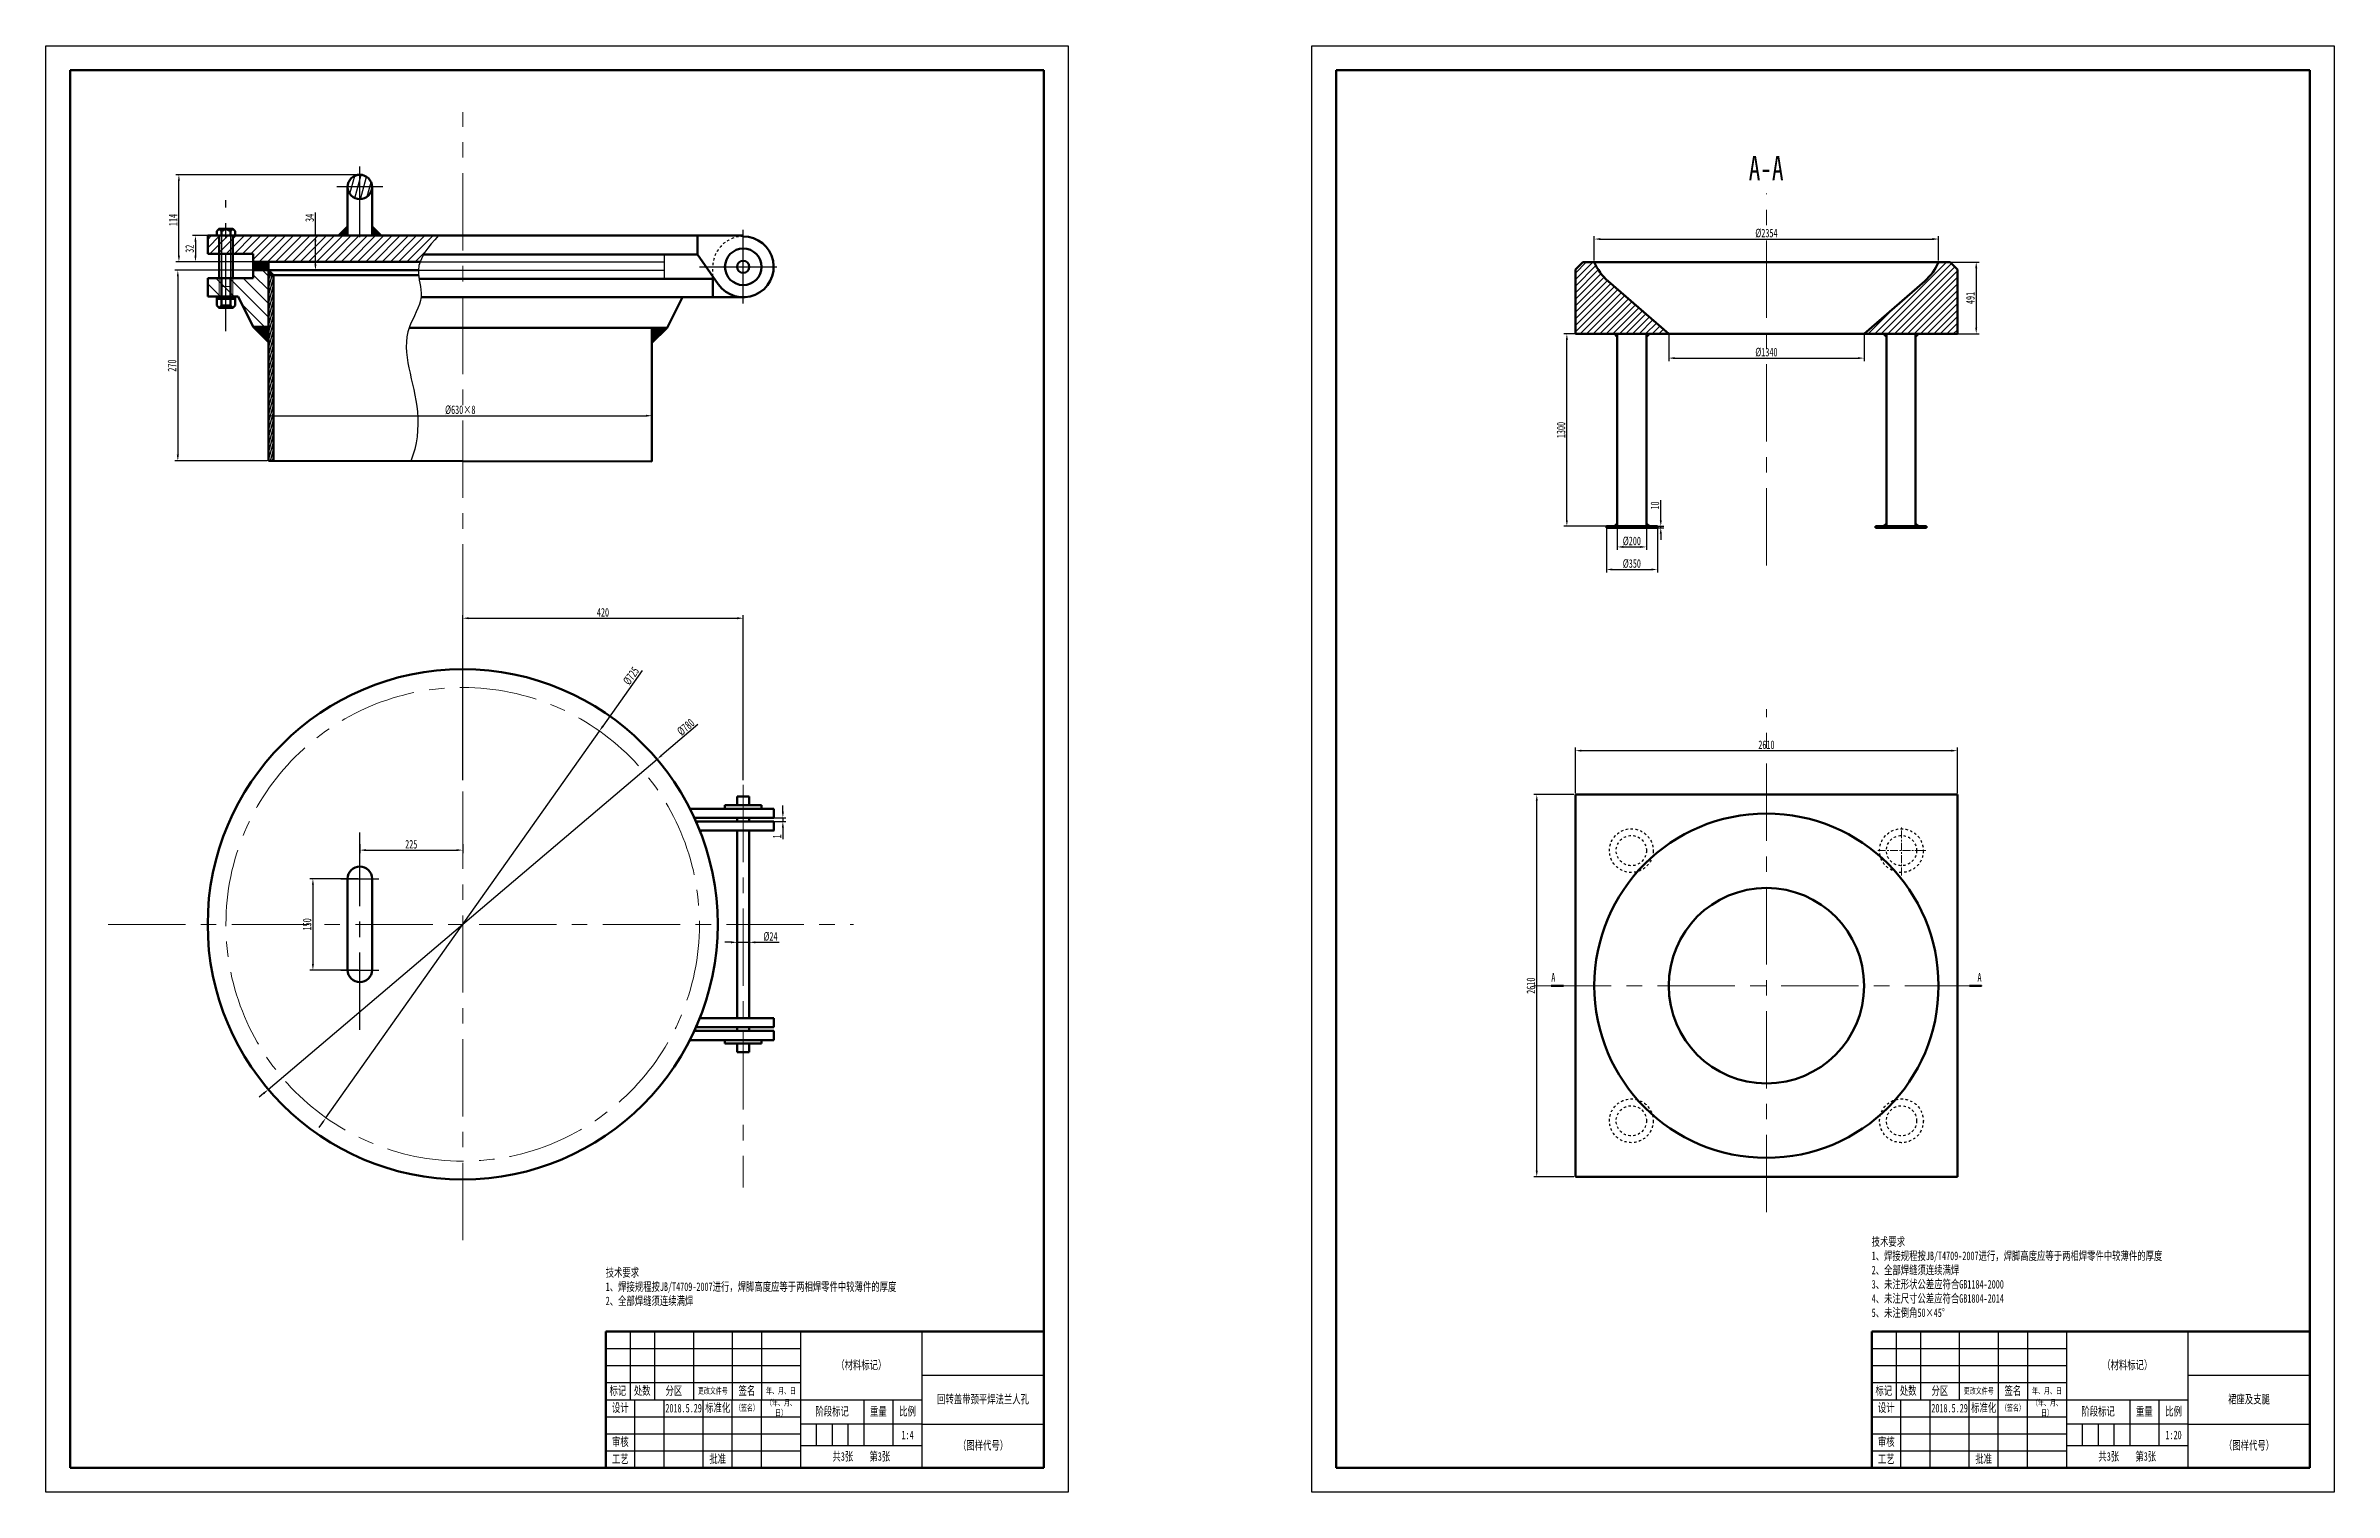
# Model space of a CAD drawing. Header units: millimetres. Extents: x 12088 to 13969, y -4291 to -3102.
# Drawn here: x 13029 to 13969, y -3696 to -3102 of the extents above; entities that cross this region are included whole.
import ezdxf

# ---------------------------------------------------------------- set-up
doc = ezdxf.new("R2010")
doc.units = ezdxf.units.MM
doc.header["$PDMODE"] = 35
doc.linetypes.add('CENTER', pattern=[50.800000000000004, 31.75, -6.35, 6.35, -6.35])
doc.linetypes.add('虚线', pattern=[2, 1, -1])
for name, color, linetype, lineweight in [('点划线', 7, 'CENTER', 13), ('粗实线', 7, 'Continuous', 50), ('虚线', 7, '虚线', 25)]:
    doc.layers.add(name, color=color, linetype=linetype, lineweight=lineweight)
doc.layers.add('细实线', color=7, linetype='Continuous')
doc.styles.get("Standard").update_dxf_attribs({"font": 'txt', "bigfont": 'gbcbig.shx'})
doc.styles.add('仿宋', font='simfang.ttf', dxfattribs={"width": 0.7, "height": 3.5})
doc.dimstyles.new('ISO-25', dxfattribs={"dimtxt": 2.5, "dimasz": 2.5, "dimexe": 1.25, "dimexo": 0.625, "dimtad": 1, "dimtxsty": 'Standard', "dimcen": 2.5, "dimadec": 0, "dimazin": 0, "dimtfac": 1, "dimtmove": 0, "dimatfit": 3, "dimfxl": 1, "dimarcsym": 0})
doc.dimstyles.new('仿宋', dxfattribs={"dimtxt": 2.5, "dimasz": 2.5, "dimexe": 1.25, "dimexo": 0.625, "dimtad": 1, "dimtxsty": '仿宋', "dimcen": 2.5, "dimadec": 0, "dimazin": 0, "dimtfac": 1, "dimtmove": 0, "dimatfit": 3, "dimfxl": 1, "dimlwd": 25, "dimlwe": 25, "dimarcsym": 0})
pattern_1 = [(45, (5646.537902841701, -1013.535313736969), (-1.344681100928593, 1.344681100928593), [])]
pattern_2 = [(45, (5646.537902841701, -1013.535313736969), (-0.06723405504642964, 0.06723405504642964), []), (135, (5646.537902841701, -1013.535313736969), (-0.06723405504642964, -0.06723405504642964), [])]

msp = doc.modelspace()

# ---------------------------------------------------------------- texts
at = {"layer": '细实线', "style": '仿宋'}
for s, insert, char_height, width, attachment_point in [('A-A', (13735.41272198173, -3152.565811825675), 10, 75.41030162392417, 5), ('A', (13647.16195311986, -3483.206881399158), 3.5, 5.693934288072342, 1), ('A', (13823.88079191382, -3483.181364907522), 3.5, 4.950000000000728, 3), ('（材料标记）', (13363.75764580066, -3644.368826536915), 3.5, 50, 5), ('（材料标记）', (13883.75764580066, -3644.368826536915), 3.5, 50, 5), ('标记', (13263.75764580066, -3654.868826536915), 3.5, 10, 5), ('处数', (13273.75764580066, -3654.868826536915), 3.5, 10.00000000000182, 5), ('分区', (13286.75764580066, -3654.868826536915), 3.5, 15.99999999999272, 5), ('更改文件号', (13302.75764580066, -3654.868826536915), 2.5, 16.00000000000364, 5), ('签名', (13316.75764580066, -3654.868826536915), 3.5, 12, 5), ('年、月、日', (13330.75764580066, -3654.868826536915), 2.5, 16, 5), ('回转盖带颈平焊法兰人孔', (13413.75764580066, -3658.368826536915), 3.5, 50, 5), ('标记', (13783.75764580066, -3654.868826536915), 3.5, 10, 5), ('处数', (13793.75764580066, -3654.868826536915), 3.5, 10.00000000000182, 5), ('分区', (13806.75764580066, -3654.868826536915), 3.5, 15.99999999999272, 5), ('更改文件号', (13822.75764580066, -3654.868826536915), 2.5, 16.00000000000364, 5), ('签名', (13836.75764580066, -3654.868826536915), 3.5, 12, 5), ('年、月、日', (13850.75764580066, -3654.868826536915), 2.5, 16, 5), ('裙座及支腿', (13933.75764580066, -3658.368826536915), 3.5, 50, 5), ('设计', (13264.75764580066, -3661.868826536915), 3.5, 12, 5), ('2018.5.29', (13290.75764580066, -3661.868826536915), 3.5, 15.99999999999636, 5), ('标准化', (13304.75764580066, -3661.868826536915), 3.5, 12, 5), ('（签名）', (13316.75764580066, -3661.868826536915), 2.5, 12, 5), ('（年、月、日）', (13330.75764580066, -3661.868826536916), 2.5, 16, 5), ('阶段标记', (13351.75764580066, -3663.368826536915), 3.5, 26, 5), ('重量', (13370.75764580066, -3663.368826536915), 3.5, 12, 5), ('比例', (13382.75764580066, -3663.368826536915), 3.5, 12, 5), ('设计', (13784.75764580066, -3661.868826536915), 3.5, 12, 5), ('2018.5.29', (13810.75764580066, -3661.868826536915), 3.5, 15.99999999999636, 5), ('标准化', (13824.75764580066, -3661.868826536915), 3.5, 12, 5), ('（签名）', (13836.75764580066, -3661.868826536915), 2.5, 12, 5), ('（年、月、日）', (13850.75764580066, -3661.868826536916), 2.5, 16, 5), ('阶段标记', (13871.75764580066, -3663.368826536915), 3.5, 26, 5), ('重量', (13890.75764580066, -3663.368826536915), 3.5, 12, 5), ('比例', (13902.75764580066, -3663.368826536915), 3.5, 12, 5), ('审核', (13264.75764580066, -3675.868826536915), 3.5, 12, 5), ('1:4', (13382.75764580066, -3672.868826536915), 3.5, 12, 5), ('（图样代号）', (13413.75764580066, -3677.368826536915), 3.5, 50, 5), ('审核', (13784.75764580066, -3675.868826536915), 3.5, 12, 5), ('1:20', (13902.75764580066, -3672.868826536915), 3.5, 12, 5), ('（图样代号）', (13933.75764580066, -3677.368826536915), 3.5, 50, 5), ('工艺', (13264.75764580066, -3682.868826536915), 3.5, 12, 5), ('批准', (13304.75764580066, -3682.868826536915), 3.5, 12, 5), ('共3张    第3张', (13363.75764580066, -3681.868826536915), 3.5, 50, 5), ('工艺', (13784.75764580066, -3682.868826536915), 3.5, 12, 5), ('批准', (13824.75764580066, -3682.868826536915), 3.5, 12, 5), ('共3张    第3张', (13883.75764580066, -3681.868826536915), 3.5, 50, 5)]:
    msp.add_mtext(s, dxfattribs=dict(at, insert=insert, char_height=char_height, width=width, attachment_point=attachment_point))
at = {"layer": '细实线', "ltscale": 0.1, "char_height": 3.5, "attachment_point": 4, "style": '仿宋'}
for s, insert, width in [('技术要求\\P1、焊接规程按JB/T4709-2007进行，焊脚高度应等于两相焊零件中较薄件的厚度\\P2、全部焊缝须连续满焊\\P3、未注形状公差应符合GB1184-2000\\P4、未注尺寸公差应符合GB1804-2014\\P5、未注倒角50×45°', (13778.75764580066, -3608.258669783588), 180.0000000000036), ('技术要求\\P1、焊接规程按JB/T4709-2007进行，焊脚高度应等于两相焊零件中较薄件的厚度\\P2、全部焊缝须连续满焊', (13258.75764580066, -3612.16752433707), 180)]:
    msp.add_mtext(s, dxfattribs=dict(at, insert=insert, width=width))

# ---------------------------------------------------------------- blocks, each defined once
blk = doc.blocks.new('*D59')
at = {"layer": 'Defpoints', "color": 0}
for p in [(13120.26168846452, -3254.852455246558), (13277.74865557907, -3254.293211524116), (13277.74865557907, -3254.852459961452)]:
    blk.add_point(p, dxfattribs=at)
at = {"layer": '细实线', "color": 0, "lineweight": 25}
for p, q in [((13120.26168846452, -3254.227455246558), (13120.26168846452, -3253.043211524116)), ((13122.76168846452, -3254.293211524116), (13275.24865557907, -3254.293211524116)), ((13277.74865557907, -3254.227459961452), (13277.74865557907, -3253.043211524116))]:
    blk.add_line(p, q, dxfattribs=at)
at = {"layer": '细实线', "color": 0}
for points in [[(13122.76168846452, -3253.87654485745), (13122.76168846452, -3254.709878190783), (13120.26168846452, -3254.293211524116)], [(13275.24865557907, -3253.87654485745), (13275.24865557907, -3254.709878190783), (13277.74865557907, -3254.293211524116)]]:
    blk.add_solid(points, dxfattribs=at)
at = {"layer": '细实线', "color": 0, "insert": (13199.00517202179, -3251.898211524116), "char_height": 3.5, "attachment_point": 5, "style": '仿宋'}
blk.add_mtext('{\\Ftxt|c134;%%C}630×8', dxfattribs=at)
blk = doc.blocks.new('*D60')
at = {"layer": 'Defpoints', "color": 0}
for p in [(13279.8493369443, -3395.374073051363), (13120.16100655178, -3530.963255134243)]:
    blk.add_point(p, dxfattribs=at)
at = {"layer": '细实线', "color": 0, "lineweight": 25}
for p, q in [((13296.61370412926, -3381.139677656541), (13281.7550441705, -3393.755963052626)), ((13120.16100655178, -3530.963255134243), (13279.8493369443, -3395.374073051363)), ((13118.25529932558, -3532.58136513298), (13116.34959209938, -3534.199475131717))]:
    blk.add_line(p, q, dxfattribs=at)
at = {"layer": '细实线', "color": 0}
for points in [[(13281.48535917071, -3393.438345181593), (13282.02472917029, -3394.073580923658), (13279.8493369443, -3395.374073051363)], [(13117.98561432579, -3532.263747261947), (13118.52498432537, -3532.898983004013), (13120.16100655178, -3530.963255134243)]]:
    blk.add_solid(points, dxfattribs=at)
at = {"layer": '细实线', "color": 0, "insert": (13291.67901871674, -3382.187773491597), "char_height": 3.5, "attachment_point": 5, "rotation": 40.33413209151849, "style": '仿宋'}
blk.add_mtext('{\\Ftxt|c134;%%C}780', dxfattribs=at)
blk = doc.blocks.new('*D61')
at = {"layer": 'Defpoints', "color": 0}
for p in [(13256.15515601381, -3383.77424169384), (13143.85518748226, -3542.563086491762)]:
    blk.add_point(p, dxfattribs=at)
at = {"layer": '细实线', "color": 0, "lineweight": 25}
for p, q in [((13273.7160124425, -3358.943708413763), (13257.59869707101, -3381.733117195875)), ((13143.85518748226, -3542.563086491762), (13256.15515601381, -3383.77424169384)), ((13142.41164642507, -3544.604210989726), (13140.96810536787, -3546.645335487691))]:
    blk.add_line(p, q, dxfattribs=at)
at = {"layer": '细实线', "color": 0}
for points in [[(13257.25850965468, -3381.492527019676), (13257.93888448733, -3381.973707372074), (13256.15515601381, -3383.77424169384)], [(13142.07145900874, -3544.363620813528), (13142.75183384139, -3544.844801165926), (13143.85518748226, -3542.563086491762)]]:
    blk.add_solid(points, dxfattribs=at)
at = {"layer": '细实线', "color": 0, "insert": (13269.20901200076, -3361.168687743572), "char_height": 3.5, "attachment_point": 5, "rotation": 54.73096800051855, "style": '仿宋'}
blk.add_mtext('{\\Ftxt|c134;%%C}725', dxfattribs=at)
blk = doc.blocks.new('*D62')
at = {"layer": 'Defpoints', "color": 0}
for p in [(13157.76168846452, -3444.418664092803), (13138.49103574546, -3481.918664092803), (13157.76168846452, -3481.918664092803)]:
    blk.add_point(p, dxfattribs=at)
at = {"layer": '细实线', "color": 0, "lineweight": 25}
for p, q in [((13157.13668846452, -3444.418664092803), (13137.24103574546, -3444.418664092803)), ((13138.49103574546, -3446.918664092803), (13138.49103574546, -3479.418664092803)), ((13157.13668846452, -3481.918664092803), (13137.24103574546, -3481.918664092803))]:
    blk.add_line(p, q, dxfattribs=at)
at = {"layer": '细实线', "color": 0}
for points in [[(13138.0743690788, -3446.918664092803), (13138.90770241213, -3446.918664092803), (13138.49103574546, -3444.418664092803)], [(13138.0743690788, -3479.418664092803), (13138.90770241213, -3479.418664092803), (13138.49103574546, -3481.918664092803)]]:
    blk.add_solid(points, dxfattribs=at)
at = {"layer": '细实线', "color": 0, "insert": (13136.09603574546, -3463.168664092801), "char_height": 3.5, "attachment_point": 5, "rotation": 90, "style": '仿宋'}
blk.add_mtext('150', dxfattribs=at)
blk = doc.blocks.new('*D57')
at = {"layer": 'Defpoints', "color": 0}
for p in [(13326.04641802467, -3419.418664092803), (13326.05970017512, -3420.918664092803), (13331.52904894105, -3420.918664092803)]:
    blk.add_point(p, dxfattribs=at)
at = {"layer": '细实线', "color": 0, "lineweight": 25}
for p, q in [((13326.67141802467, -3419.418664092803), (13332.77904894105, -3419.418664092803)), ((13326.68470017512, -3420.918664092803), (13332.77904894105, -3420.918664092803)), ((13331.52904894105, -3416.918664092803), (13331.52904894105, -3414.418664092803)), ((13331.52904894105, -3419.418664092803), (13331.52904894105, -3420.918664092803)), ((13331.52904894105, -3423.418664092803), (13331.52904894105, -3428.190664092803))]:
    blk.add_line(p, q, dxfattribs=at)
at = {"layer": '细实线', "color": 0}
for points in [[(13331.11238227438, -3416.918664092803), (13331.94571560772, -3416.918664092803), (13331.52904894105, -3419.418664092803)], [(13331.11238227438, -3423.418664092803), (13331.94571560772, -3423.418664092803), (13331.52904894105, -3420.918664092803)]]:
    blk.add_solid(points, dxfattribs=at)
at = {"layer": '细实线', "color": 0, "insert": (13329.15404894105, -3427.054664092801), "char_height": 3.5, "attachment_point": 5, "rotation": 90, "style": '仿宋'}
blk.add_mtext('1', dxfattribs=at)
blk = doc.blocks.new('*D63')
at = {"layer": 'Defpoints', "color": 0}
for p in [(13114.01168846452, -3194.578171377383), (13083.00467361065, -3272.828171377386), (13120.26168846452, -3272.828171377386)]:
    blk.add_point(p, dxfattribs=at)
at = {"layer": '粗实线', "color": 0, "lineweight": 25}
for p, q in [((13113.38668846452, -3194.578171377383), (13081.75467361065, -3194.578171377383)), ((13083.00467361065, -3197.078171377383), (13083.00467361065, -3270.328171377386)), ((13119.63668846452, -3272.828171377386), (13081.75467361065, -3272.828171377386))]:
    blk.add_line(p, q, dxfattribs=at)
at = {"layer": '粗实线', "color": 0}
for points in [[(13082.58800694398, -3197.078171377383), (13083.42134027731, -3197.078171377383), (13083.00467361065, -3194.578171377383)], [(13082.58800694398, -3270.328171377386), (13083.42134027731, -3270.328171377386), (13083.00467361065, -3272.828171377386)]]:
    blk.add_solid(points, dxfattribs=at)
at = {"layer": '粗实线', "color": 0, "insert": (13080.60967361065, -3233.703171377383), "char_height": 3.5, "attachment_point": 5, "rotation": 90, "style": '仿宋'}
blk.add_mtext('270', dxfattribs=at)
blk = doc.blocks.new('*D64')
at = {"layer": 'Defpoints', "color": 0}
for p in [(13083.44369917058, -3155.328171377385), (13157.76168846452, -3155.328171377385), (13114.01168846452, -3191.078171377384)]:
    blk.add_point(p, dxfattribs=at)
at = {"layer": '粗实线', "color": 0, "lineweight": 25}
for p, q in [((13157.13668846452, -3155.328171377385), (13082.19369917058, -3155.328171377385)), ((13083.44369917058, -3188.578171377384), (13083.44369917058, -3157.828171377385)), ((13113.38668846452, -3191.078171377384), (13082.19369917058, -3191.078171377384))]:
    blk.add_line(p, q, dxfattribs=at)
at = {"layer": '粗实线', "color": 0}
for points in [[(13083.02703250391, -3157.828171377385), (13083.86036583725, -3157.828171377385), (13083.44369917058, -3155.328171377385)], [(13083.02703250391, -3188.578171377384), (13083.86036583725, -3188.578171377384), (13083.44369917058, -3191.078171377384)]]:
    blk.add_solid(points, dxfattribs=at)
at = {"layer": '粗实线', "color": 0, "insert": (13081.06869917058, -3173.900326507629), "char_height": 3.5, "attachment_point": 5, "rotation": 90, "style": '仿宋'}
blk.add_mtext('114', dxfattribs=at)
blk = doc.blocks.new('*D65')
at = {"layer": 'Defpoints', "color": 0}
for p in [(13142.57786022947, -3180.328171377386), (13139.53656280381, -3194.578171377384), (13142.57786022947, -3194.578171377384)]:
    blk.add_point(p, dxfattribs=at)
at = {"layer": '粗实线', "color": 0, "lineweight": 25}
for p, q in [((13139.53656280381, -3180.328171377386), (13139.53656280381, -3170.789171377385)), ((13141.95286022947, -3180.328171377386), (13138.28656280381, -3180.328171377386)), ((13139.53656280381, -3192.078171377384), (13139.53656280381, -3182.828171377386)), ((13141.95286022947, -3194.578171377384), (13138.28656280381, -3194.578171377384))]:
    blk.add_line(p, q, dxfattribs=at)
at = {"layer": '粗实线', "color": 0}
for points in [[(13139.11989613714, -3182.828171377386), (13139.95322947047, -3182.828171377386), (13139.53656280381, -3180.328171377386)], [(13139.11989613714, -3192.078171377384), (13139.95322947047, -3192.078171377384), (13139.53656280381, -3194.578171377384)]]:
    blk.add_solid(points, dxfattribs=at)
at = {"layer": '粗实线', "color": 0, "insert": (13137.1415628038, -3173.038171377384), "char_height": 3.5, "attachment_point": 5, "rotation": 90, "style": '仿宋'}
blk.add_mtext('34', dxfattribs=at)
blk = doc.blocks.new('*D66')
at = {"layer": 'Defpoints', "color": 0}
for p in [(13098.65707429084, -3180.328171377386), (13090.24421457004, -3191.078171377384), (13117.58599506978, -3191.078171377384)]:
    blk.add_point(p, dxfattribs=at)
at = {"layer": '粗实线', "color": 0, "lineweight": 25}
for p, q in [((13098.03207429084, -3180.328171377386), (13088.99421457004, -3180.328171377386)), ((13090.24421457004, -3182.828171377386), (13090.24421457004, -3188.578171377384)), ((13116.96099506978, -3191.078171377384), (13088.99421457004, -3191.078171377384))]:
    blk.add_line(p, q, dxfattribs=at)
at = {"layer": '粗实线', "color": 0}
for points in [[(13089.82754790338, -3182.828171377386), (13090.66088123671, -3182.828171377386), (13090.24421457004, -3180.328171377386)], [(13089.82754790338, -3188.578171377384), (13090.66088123671, -3188.578171377384), (13090.24421457004, -3191.078171377384)]]:
    blk.add_solid(points, dxfattribs=at)
at = {"layer": '粗实线', "color": 0, "insert": (13087.84921457004, -3185.703171377383), "char_height": 3.5, "attachment_point": 5, "rotation": 90, "style": '仿宋'}
blk.add_mtext('32', dxfattribs=at)
blk = doc.blocks.new('*D67')
at = {"layer": 'Defpoints', "color": 0}
for p in [(13312.74865667816, -3473.084820397475), (13317.74865667816, -3470.545243627055), (13317.74865667816, -3473.084820397475)]:
    blk.add_point(p, dxfattribs=at)
at = {"layer": '细实线', "color": 0, "lineweight": 25}
for p, q in [((13310.24865667816, -3470.545243627055), (13307.74865667816, -3470.545243627055)), ((13312.74865667816, -3472.459820397475), (13312.74865667816, -3469.295243627055)), ((13312.74865667816, -3470.545243627055), (13317.74865667816, -3470.545243627055)), ((13317.74865667816, -3472.459820397475), (13317.74865667816, -3469.295243627055)), ((13320.24865667816, -3470.545243627055), (13330.00542571236, -3470.545243627055))]:
    blk.add_line(p, q, dxfattribs=at)
at = {"layer": '细实线', "color": 0}
for points in [[(13310.24865667816, -3470.128576960389), (13310.24865667816, -3470.961910293722), (13312.74865667816, -3470.545243627055)], [(13320.24865667816, -3470.128576960389), (13320.24865667816, -3470.961910293722), (13317.74865667816, -3470.545243627055)]]:
    blk.add_solid(points, dxfattribs=at)
at = {"layer": '细实线', "color": 0, "insert": (13326.43342571236, -3468.170243627055), "char_height": 3.5, "attachment_point": 5, "style": '仿宋'}
blk.add_mtext('{\\Ftxt|c134;%%C}24', dxfattribs=at)
blk = doc.blocks.new('*D68')
at = {"layer": 'Defpoints', "color": 0}
for p in [(13157.76168846452, -3429.560650642111), (13200.00517174804, -3429.560650642111), (13200.00517174804, -3432.683498724517)]:
    blk.add_point(p, dxfattribs=at)
at = {"layer": '粗实线', "color": 0, "lineweight": 25}
for p, q in [((13157.76168846452, -3430.185650642111), (13157.76168846452, -3433.933498724517)), ((13200.00517174804, -3430.185650642111), (13200.00517174804, -3433.933498724517)), ((13160.26168846452, -3432.683498724517), (13197.50517174804, -3432.683498724517))]:
    blk.add_line(p, q, dxfattribs=at)
at = {"layer": '粗实线', "color": 0}
for points in [[(13160.26168846452, -3432.26683205785), (13160.26168846452, -3433.100165391184), (13157.76168846452, -3432.683498724517)], [(13197.50517174804, -3432.26683205785), (13197.50517174804, -3433.100165391184), (13200.00517174804, -3432.683498724517)]]:
    blk.add_solid(points, dxfattribs=at)
at = {"layer": '粗实线', "color": 0, "insert": (13178.88343010628, -3430.288498724517), "char_height": 3.5, "attachment_point": 5, "style": '仿宋'}
blk.add_mtext('225', dxfattribs=at)
blk = doc.blocks.new('*D58')
at = {"color": 0, "lineweight": -2}
for p, q in [((13200.00517174804, -3403.983302957181), (13200.00517174804, -3336.203166337819)), ((13315.24865667816, -3403.983302957181), (13315.24865667816, -3336.203166337819)), ((13202.50517174804, -3337.453166337819), (13312.74865667816, -3337.453166337819))]:
    blk.add_line(p, q, dxfattribs=at)
at = {"color": 0}
for points in [[(13202.50517174804, -3337.036499671153), (13202.50517174804, -3337.869833004486), (13200.00517174804, -3337.453166337819)], [(13312.74865667816, -3337.036499671153), (13312.74865667816, -3337.869833004486), (13315.24865667816, -3337.453166337819)]]:
    blk.add_solid(points, dxfattribs=at)
at = {"layer": 'Defpoints', "color": 0}
for p in [(13315.24865667816, -3337.453166337819), (13200.00517174804, -3404.608302957181), (13315.24865667816, -3404.608302957181)]:
    blk.add_point(p, dxfattribs=at)
at = {"color": 0, "insert": (13257.6269142131, -3335.058166337819), "char_height": 3.5, "attachment_point": 5, "style": '仿宋'}
blk.add_mtext('420', dxfattribs=at)
blk = doc.blocks.new('*D79')
at = {"layer": 'Defpoints', "color": 0, "ltscale": 0.1}
for p in [(13806.22379560637, -3181.740592867399), (13664.81899227271, -3191.220416833843), (13806.22379560637, -3191.22053147903)]:
    blk.add_point(p, dxfattribs=at)
at = {"layer": '细实线', "color": 0, "lineweight": 25, "ltscale": 0.1}
for p, q in [((13664.81899227271, -3190.595416833843), (13664.81899227271, -3180.490592867399)), ((13667.31899227271, -3181.740592867399), (13803.72379560637, -3181.740592867399)), ((13806.22379560637, -3190.59553147903), (13806.22379560637, -3180.490592867399))]:
    blk.add_line(p, q, dxfattribs=at)
at = {"layer": '细实线', "color": 0, "ltscale": 0.1}
for points in [[(13667.31899227271, -3181.323926200732), (13667.31899227271, -3182.157259534065), (13664.81899227271, -3181.740592867399)], [(13803.72379560637, -3181.323926200732), (13803.72379560637, -3182.157259534065), (13806.22379560637, -3181.740592867399)]]:
    blk.add_solid(points, dxfattribs=at)
at = {"layer": '细实线', "color": 0, "ltscale": 0.1, "insert": (13735.52139393954, -3179.345592867399), "char_height": 3.5, "attachment_point": 5, "style": '仿宋'}
blk.add_mtext('{\\Ftxt|c134;%%C}2354', dxfattribs=at)
blk = doc.blocks.new('*D80')
at = {"layer": 'Defpoints', "color": 0, "ltscale": 0.1}
for p in [(13674.26230779746, -3298.693973758001), (13686.24130779747, -3298.69352779618), (13686.24130779747, -3308.175437766802)]:
    blk.add_point(p, dxfattribs=at)
at = {"layer": '细实线', "color": 0, "lineweight": 25, "ltscale": 0.1}
for p, q in [((13674.26230779746, -3299.318973758001), (13674.26230779746, -3309.425437766802)), ((13686.24130779747, -3299.31852779618), (13686.24130779747, -3309.425437766802)), ((13676.76230779746, -3308.175437766802), (13683.74130779747, -3308.175437766802))]:
    blk.add_line(p, q, dxfattribs=at)
at = {"layer": '细实线', "color": 0, "ltscale": 0.1}
for points in [[(13676.76230779746, -3307.758771100135), (13676.76230779746, -3308.592104433468), (13674.26230779746, -3308.175437766802)], [(13683.74130779747, -3307.758771100135), (13683.74130779747, -3308.592104433468), (13686.24130779747, -3308.175437766802)]]:
    blk.add_solid(points, dxfattribs=at)
at = {"layer": '细实线', "color": 0, "ltscale": 0.1, "insert": (13680.25180779747, -3305.780437766802), "char_height": 3.5, "attachment_point": 5, "style": '仿宋'}
blk.add_mtext('{\\Ftxt|c134;%%C}200', dxfattribs=at)
blk = doc.blocks.new('*D81')
at = {"layer": 'Defpoints', "color": 0, "ltscale": 0.1}
for p in [(13669.77018279747, -3299.686290480208), (13690.73343279746, -3299.686290480208), (13690.73343279746, -3317.446599282244)]:
    blk.add_point(p, dxfattribs=at)
at = {"layer": '细实线', "color": 0, "lineweight": 25, "ltscale": 0.1}
for p, q in [((13669.77018279747, -3300.311290480208), (13669.77018279747, -3318.696599282244)), ((13690.73343279746, -3300.311290480208), (13690.73343279746, -3318.696599282244)), ((13672.27018279747, -3317.446599282244), (13688.23343279746, -3317.446599282244))]:
    blk.add_line(p, q, dxfattribs=at)
at = {"layer": '细实线', "color": 0, "ltscale": 0.1}
for points in [[(13672.27018279747, -3317.029932615578), (13672.27018279747, -3317.863265948911), (13669.77018279747, -3317.446599282244)], [(13688.23343279746, -3317.029932615578), (13688.23343279746, -3317.863265948911), (13690.73343279746, -3317.446599282244)]]:
    blk.add_solid(points, dxfattribs=at)
at = {"layer": '细实线', "color": 0, "ltscale": 0.1, "insert": (13680.25180779747, -3315.051599282244), "char_height": 3.5, "attachment_point": 5, "style": '仿宋'}
blk.add_mtext('{\\Ftxt|c134;%%C}350', dxfattribs=at)
blk = doc.blocks.new('*D82')
at = {"layer": 'Defpoints', "color": 0, "ltscale": 0.1}
for p in [(13690.14062356068, -3299.686290480208), (13690.15608920775, -3300.28524048021), (13692.13624391996, -3300.28524048021)]:
    blk.add_point(p, dxfattribs=at)
at = {"layer": '细实线', "color": 0, "lineweight": 25, "ltscale": 0.1}
for p, q in [((13692.13624391996, -3297.186290480208), (13692.13624391996, -3289.030648780206)), ((13690.76562356068, -3299.686290480208), (13693.38624391996, -3299.686290480208)), ((13690.78108920775, -3300.28524048021), (13693.38624391996, -3300.28524048021)), ((13692.13624391996, -3300.28524048021), (13692.13624391996, -3299.686290480208)), ((13692.13624391996, -3302.78524048021), (13692.13624391996, -3305.28524048021))]:
    blk.add_line(p, q, dxfattribs=at)
at = {"layer": '细实线', "color": 0, "ltscale": 0.1}
for points in [[(13691.7195772533, -3297.186290480208), (13692.55291058663, -3297.186290480208), (13692.13624391996, -3299.686290480208)], [(13691.7195772533, -3302.78524048021), (13692.55291058663, -3302.78524048021), (13692.13624391996, -3300.28524048021)]]:
    blk.add_solid(points, dxfattribs=at)
at = {"layer": '细实线', "color": 0, "ltscale": 0.1, "insert": (13689.74124391996, -3291.153648780204), "char_height": 3.5, "attachment_point": 5, "rotation": 90, "style": '仿宋'}
blk.add_mtext('10', dxfattribs=at)
blk = doc.blocks.new('*D83')
at = {"layer": 'Defpoints', "color": 0, "ltscale": 0.1}
for p in [(13809.79502590739, -3191.220409744754), (13809.79509972805, -3220.651260883318), (13821.70239193933, -3220.651260883318)]:
    blk.add_point(p, dxfattribs=at)
at = {"layer": '细实线', "color": 0, "lineweight": 25, "ltscale": 0.1}
for p, q in [((13810.42002590739, -3191.220409744754), (13822.95239193933, -3191.220409744754)), ((13821.70239193933, -3193.720409744754), (13821.70239193933, -3218.151260883318)), ((13810.42009972805, -3220.651260883318), (13822.95239193933, -3220.651260883318))]:
    blk.add_line(p, q, dxfattribs=at)
at = {"layer": '细实线', "color": 0, "ltscale": 0.1}
for points in [[(13821.28572527267, -3193.720409744754), (13822.119058606, -3193.720409744754), (13821.70239193933, -3191.220409744754)], [(13821.28572527267, -3218.151260883318), (13822.119058606, -3218.151260883318), (13821.70239193933, -3220.651260883318)]]:
    blk.add_solid(points, dxfattribs=at)
at = {"layer": '细实线', "color": 0, "ltscale": 0.1, "insert": (13819.30739193933, -3205.935835314034), "char_height": 3.5, "attachment_point": 5, "rotation": 90, "style": '仿宋'}
blk.add_mtext('491', dxfattribs=at)
blk = doc.blocks.new('*D84')
at = {"layer": 'Defpoints', "color": 0, "ltscale": 0.1}
for p in [(13653.55784029195, -3220.651250376859), (13674.26230779746, -3220.651250376859), (13674.26230779746, -3299.686290480209)]:
    blk.add_point(p, dxfattribs=at)
at = {"layer": '细实线', "color": 0, "lineweight": 25, "ltscale": 0.1}
for p, q in [((13673.63730779746, -3220.651250376859), (13652.30784029195, -3220.651250376859)), ((13653.55784029195, -3297.186290480209), (13653.55784029195, -3223.151250376859)), ((13673.63730779746, -3299.686290480209), (13652.30784029195, -3299.686290480209))]:
    blk.add_line(p, q, dxfattribs=at)
at = {"layer": '细实线', "color": 0, "ltscale": 0.1}
for points in [[(13653.14117362528, -3223.151250376859), (13653.97450695861, -3223.151250376859), (13653.55784029195, -3220.651250376859)], [(13653.14117362528, -3297.186290480209), (13653.97450695861, -3297.186290480209), (13653.55784029195, -3299.686290480209)]]:
    blk.add_solid(points, dxfattribs=at)
at = {"layer": '细实线', "color": 0, "ltscale": 0.1, "insert": (13651.16284029195, -3260.168770428532), "char_height": 3.5, "attachment_point": 5, "rotation": 90, "style": '仿宋'}
blk.add_mtext('1300', dxfattribs=at)
blk = doc.blocks.new('*D85')
at = {"layer": 'Defpoints', "color": 0, "ltscale": 0.1}
for p in [(13813.98079191382, -3391.835612696293), (13657.06195311986, -3409.902918893381), (13813.98079191382, -3409.902918893381)]:
    blk.add_point(p, dxfattribs=at)
at = {"layer": '粗实线', "color": 0, "lineweight": 25, "ltscale": 0.1}
for p, q in [((13657.06195311986, -3409.277918893381), (13657.06195311986, -3390.585612696293)), ((13659.56195311986, -3391.835612696293), (13811.48079191382, -3391.835612696293)), ((13813.98079191382, -3409.277918893381), (13813.98079191382, -3390.585612696293))]:
    blk.add_line(p, q, dxfattribs=at)
at = {"layer": '粗实线', "color": 0, "ltscale": 0.1}
for points in [[(13659.56195311986, -3391.418946029626), (13659.56195311986, -3392.252279362959), (13657.06195311986, -3391.835612696293)], [(13811.48079191382, -3391.418946029626), (13811.48079191382, -3392.252279362959), (13813.98079191382, -3391.835612696293)]]:
    blk.add_solid(points, dxfattribs=at)
at = {"layer": '粗实线', "color": 0, "ltscale": 0.1, "insert": (13735.52137251684, -3389.440612696293), "char_height": 3.5, "attachment_point": 5, "style": '仿宋'}
blk.add_mtext('2610', dxfattribs=at)
blk = doc.blocks.new('*D86')
at = {"layer": 'Defpoints', "color": 0, "ltscale": 0.1}
for p in [(13641.1894862651, -3409.902918893381), (13657.06195311986, -3409.902918893381), (13657.06195311986, -3566.821757687333)]:
    blk.add_point(p, dxfattribs=at)
at = {"layer": '粗实线', "color": 0, "lineweight": 25, "ltscale": 0.1}
for p, q in [((13656.43695311986, -3409.902918893381), (13639.9394862651, -3409.902918893381)), ((13641.1894862651, -3564.321757687333), (13641.1894862651, -3412.402918893381)), ((13656.43695311986, -3566.821757687333), (13639.9394862651, -3566.821757687333))]:
    blk.add_line(p, q, dxfattribs=at)
at = {"layer": '粗实线', "color": 0, "ltscale": 0.1}
for points in [[(13640.77281959844, -3412.402918893381), (13641.60615293177, -3412.402918893381), (13641.1894862651, -3409.902918893381)], [(13640.77281959844, -3564.321757687333), (13641.60615293177, -3564.321757687333), (13641.1894862651, -3566.821757687333)]]:
    blk.add_solid(points, dxfattribs=at)
at = {"layer": '粗实线', "color": 0, "ltscale": 0.1, "insert": (13638.7944862651, -3488.362338290355), "char_height": 3.5, "attachment_point": 5, "rotation": 90, "style": '仿宋'}
blk.add_mtext('2610', dxfattribs=at)
blk = doc.blocks.new('*D87')
at = {"layer": 'Defpoints', "color": 0}
for p in [(13695.38840672121, -3220.651256492872), (13775.65435582905, -3220.651321444062), (13775.65435582905, -3230.628687914429)]:
    blk.add_point(p, dxfattribs=at)
at = {"layer": '细实线', "color": 0, "lineweight": 25}
for p, q in [((13695.38840672121, -3221.276256492872), (13695.38840672121, -3231.878687914429)), ((13775.65435582905, -3221.276321444062), (13775.65435582905, -3231.878687914429)), ((13697.88840672121, -3230.628687914429), (13773.15435582905, -3230.628687914429))]:
    blk.add_line(p, q, dxfattribs=at)
at = {"layer": '细实线', "color": 0}
for points in [[(13697.88840672121, -3230.212021247762), (13697.88840672121, -3231.045354581095), (13695.38840672121, -3230.628687914429)], [(13773.15435582905, -3230.212021247762), (13773.15435582905, -3231.045354581095), (13775.65435582905, -3230.628687914429)]]:
    blk.add_solid(points, dxfattribs=at)
at = {"layer": '细实线', "color": 0, "insert": (13735.52138127513, -3228.233687914429), "char_height": 3.5, "attachment_point": 5, "style": '仿宋'}
blk.add_mtext('{\\Ftxt|c134;%%C}1340', dxfattribs=at)

# ---------------------------------------------------------------- dimensions: what is measured, and where the dimension line sits
dim = msp.add_linear_dim(base=(13315.24865667816, -3337.453166337819), p1=(13200.00517174804, -3404.608302957181), p2=(13315.24865667816, -3404.608302957181), text='420', dimstyle='ISO-25', override={"dimtxsty": '仿宋'})
dim.commit()
dim.dimension.update_dxf_attribs({"geometry": '*D58', "text_midpoint": (13257.6269142131, -3335.058166337819)})
at = {"layer": '粗实线'}
for base, p1, p2, text, picture, middle in [((13083.44369917058, -3155.328171377385), (13114.01168846452, -3191.078171377384), (13157.76168846452, -3155.328171377385), '114', '*D64', (13083.44369917058, -3173.900326507629)), ((13139.53656280381, -3194.578171377384), (13142.57786022947, -3180.328171377386), (13142.57786022947, -3194.578171377384), '34', '*D65', (13139.53656280381, -3173.038171377384))]:
    dim = msp.add_linear_dim(base=base, p1=p1, p2=p2, angle=90, text=text, dimstyle='仿宋', dxfattribs=at)
    dim.commit()
    dim.dimension.update_dxf_attribs({"geometry": picture, "text_midpoint": middle, "dimtype": 160})
for base, p1, p2, text, picture, middle in [((13090.24421457004, -3191.078171377384), (13098.65707429084, -3180.328171377386), (13117.58599506978, -3191.078171377384), '32', '*D66', (13087.84921457004, -3185.703171377383)), ((13083.00467361065, -3272.828171377386), (13114.01168846452, -3194.578171377383), (13120.26168846452, -3272.828171377386), '270', '*D63', (13080.60967361065, -3233.703171377383))]:
    dim = msp.add_linear_dim(base=base, p1=p1, p2=p2, angle=90, text=text, dimstyle='仿宋', dxfattribs=at)
    dim.commit()
    dim.dimension.update_dxf_attribs({"geometry": picture, "text_midpoint": middle})
at = {"layer": '粗实线', "ltscale": 0.1}
dim = msp.add_linear_dim(base=(13813.98079191382, -3391.835612696293), p1=(13657.06195311986, -3409.902918893381), p2=(13813.98079191382, -3409.902918893381), text='2610', dimstyle='仿宋', dxfattribs=at)
dim.commit()
dim.dimension.update_dxf_attribs({"geometry": '*D85', "text_midpoint": (13735.52137251684, -3389.440612696293)})
dim = msp.add_linear_dim(base=(13641.1894862651, -3409.902918893381), p1=(13657.06195311986, -3566.821757687333), p2=(13657.06195311986, -3409.902918893381), angle=270, text='2610', dimstyle='仿宋', dxfattribs=at)
dim.commit()
dim.dimension.update_dxf_attribs({"geometry": '*D86', "text_midpoint": (13638.7944862651, -3488.362338290355)})
at = {"layer": '粗实线'}
dim = msp.add_linear_dim(base=(13200.00517174804, -3432.683498724517), p1=(13157.76168846452, -3429.560650642111), p2=(13200.00517174804, -3429.560650642111), text='225', dimstyle='仿宋', dxfattribs=at)
dim.commit()
dim.dimension.update_dxf_attribs({"geometry": '*D68', "text_midpoint": (13178.88343010628, -3430.288498724517)})
at = {"layer": '细实线', "ltscale": 0.1}
dim = msp.add_linear_dim(base=(13806.22379560637, -3181.740592867399), p1=(13664.81899227271, -3191.220416833843), p2=(13806.22379560637, -3191.22053147903), text='{\\Ftxt|c134;%%C}2354', dimstyle='仿宋', dxfattribs=at)
dim.commit()
dim.dimension.update_dxf_attribs({"geometry": '*D79', "text_midpoint": (13735.52139393954, -3179.345592867399)})
for base, p1, p2, angle, text, picture, middle in [((13821.70239193933, -3220.651260883318), (13809.79502590739, -3191.220409744754), (13809.79509972805, -3220.651260883318), 90, '491', '*D83', (13819.30739193933, -3205.935835314034)), ((13653.55784029195, -3220.651250376859), (13674.26230779746, -3299.686290480209), (13674.26230779746, -3220.651250376859), 270, '1300', '*D84', (13651.16284029195, -3260.168770428532))]:
    dim = msp.add_linear_dim(base=base, p1=p1, p2=p2, angle=angle, text=text, dimstyle='仿宋', dxfattribs=at)
    dim.commit()
    dim.dimension.update_dxf_attribs({"geometry": picture, "text_midpoint": middle})
at = {"layer": '细实线'}
for base, p1, p2, text, picture, middle in [((13775.65435582905, -3230.628687914429), (13695.38840672121, -3220.651256492872), (13775.65435582905, -3220.651321444062), '{\\Ftxt|c134;%%C}1340', '*D87', (13735.52138127513, -3228.233687914429)), ((13277.74865557907, -3254.293211524116), (13120.26168846452, -3254.852455246558), (13277.74865557907, -3254.852459961452), '{\\Ftxt|c134;%%C}630×8', '*D59', (13199.00517202179, -3251.898211524116))]:
    dim = msp.add_linear_dim(base=base, p1=p1, p2=p2, text=text, dimstyle='仿宋', dxfattribs=at)
    dim.commit()
    dim.dimension.update_dxf_attribs({"geometry": picture, "text_midpoint": middle})
at = {"layer": '细实线', "ltscale": 0.1}
dim = msp.add_linear_dim(base=(13692.13624391996, -3300.28524048021), p1=(13690.14062356068, -3299.686290480208), p2=(13690.15608920775, -3300.28524048021), angle=90, text='10', dimstyle='仿宋', dxfattribs=at)
dim.commit()
dim.dimension.update_dxf_attribs({"geometry": '*D82', "text_midpoint": (13692.13624391996, -3291.153648780204), "dimtype": 160})
for base, p1, p2, text, picture, middle in [((13686.24130779747, -3308.175437766802), (13674.26230779746, -3298.693973758001), (13686.24130779747, -3298.69352779618), '{\\Ftxt|c134;%%C}200', '*D80', (13680.25180779747, -3308.175437766802)), ((13690.73343279746, -3317.446599282244), (13669.77018279747, -3299.686290480208), (13690.73343279746, -3299.686290480208), '{\\Ftxt|c134;%%C}350', '*D81', (13680.25180779747, -3317.446599282244))]:
    dim = msp.add_linear_dim(base=base, p1=p1, p2=p2, text=text, dimstyle='仿宋', dxfattribs=at)
    dim.commit()
    dim.dimension.update_dxf_attribs({"geometry": picture, "text_midpoint": middle, "dimtype": 160})
at = {"layer": '细实线'}
for p1, p2, text, picture, middle in [((13143.85518748226, -3542.563086491762), (13256.15515601381, -3383.77424169384), '{\\Ftxt|c134;%%C}725', '*D61', (13271.1644092698, -3362.551600076365)), ((13120.16100655178, -3530.963255134243), (13279.8493369443, -3395.374073051363), '{\\Ftxt|c134;%%C}780', '*D60', (13293.22916809553, -3384.013441014297))]:
    dim = msp.add_diameter_dim_2p(p1=p1, p2=p2, text=text, dimstyle='仿宋', dxfattribs=at)
    dim.commit()
    dim.dimension.update_dxf_attribs({"geometry": picture, "text_midpoint": middle, "dimtype": 163})
for base, p1, p2, text, picture, middle in [((13331.52904894105, -3420.918664092803), (13326.04641802467, -3419.418664092803), (13326.05970017512, -3420.918664092803), '1', '*D57', (13329.15404894105, -3427.054664092801)), ((13138.49103574546, -3481.918664092803), (13157.76168846452, -3444.418664092803), (13157.76168846452, -3481.918664092803), '150', '*D62', (13136.09603574546, -3463.168664092801))]:
    dim = msp.add_linear_dim(base=base, p1=p1, p2=p2, angle=90, text=text, dimstyle='仿宋', dxfattribs=at)
    dim.commit()
    dim.dimension.update_dxf_attribs({"geometry": picture, "text_midpoint": middle})
dim = msp.add_linear_dim(base=(13317.74865667816, -3470.545243627055), p1=(13312.74865667816, -3473.084820397475), p2=(13317.74865667816, -3473.084820397475), text='{\\Ftxt|c134;%%C}24', dimstyle='仿宋', dxfattribs=at)
dim.commit()
dim.dimension.update_dxf_attribs({"geometry": '*D67', "text_midpoint": (13326.43342571236, -3470.545243627055), "dimtype": 160})

# ---------------------------------------------------------------- hatches: boundary and pattern name
at = {"layer": '粗实线'}
h = msp.add_hatch(color=256, dxfattribs=at)
h.paths.add_polyline_path([(13293.20056781829, -3415.358461816795, -0.0008314212328595554), (13293.35905377961, -3415.668664092803), (13293.74774225338, -3415.668664092803)])
h.paths.add_polyline_path([(13293.74774225338, -3415.668664092803), (13293.35905377961, -3415.668664092803, -0.0007083655390483108), (13293.49326828362, -3415.933369063356)])
h.paths.add_polyline_path([(13295.82077330252, -3419.418664092803), (13295.17415193783, -3419.418664092803, -0.001815868624600032), (13295.48941535474, -3420.111068790465)])
h.paths.add_polyline_path([(13296.48526724992, -3420.918664092803), (13295.84949756008, -3420.918664092803, -0.001809395513330237), (13296.15277212771, -3421.613445027148)])
msp.add_hatch(color=256, dxfattribs=at).paths.add_polyline_path([(13298.03461335948, -3424.659967003148), (13297.41296167688, -3424.659967003148, -0.00183196401165382), (13297.69252976599, -3425.374783981913)])
h = msp.add_hatch(color=256, dxfattribs=at)
h.paths.add_polyline_path([(13293.49326828362, -3510.403959122249, -0.0007083655390483108), (13293.35905377961, -3510.668664092803), (13293.74774225338, -3510.668664092803)])
h.paths.add_polyline_path([(13293.74774225338, -3510.668664092803), (13293.35905377961, -3510.668664092803, -0.0008314212328590718), (13293.20056781829, -3510.97886636881)])
h.paths.add_polyline_path([(13295.48941535474, -3506.22625939514, -0.001815868624600032), (13295.17415193783, -3506.918664092803), (13295.82077330252, -3506.918664092803)])
h.paths.add_polyline_path([(13296.15277212771, -3504.723883158457, -0.001809395513330237), (13295.84949756008, -3505.418664092803), (13296.48526724991, -3505.418664092802)])
h.paths.add_polyline_path([(13297.69252976599, -3500.962544203692, -0.001809642991389186), (13297.41639949086, -3501.668664092803), (13298.03045127076, -3501.668664092802)])
at = {"layer": '细实线'}
h = msp.add_hatch(dxfattribs=at)
h.set_pattern_fill('ANSI37', color=256, scale=0.05, style=0)
h.set_pattern_definition([(45, (-1066.626174987605, 426.1741128626563), (-0.1122532015133644, 0.1122532015133644), []), (135, (-1066.626174987605, 426.1741128626563), (-0.1122532015133644, -0.1122532015133644), [])])
h.paths.add_polyline_path([(13152.76168846452, -3176.578171377383), (13149.01168846452, -3180.328171377385), (13152.76168846452, -3180.328171377386)])
h.paths.add_polyline_path([(13162.76168846452, -3176.578171377383), (13162.76168846452, -3180.328171377385), (13166.51168846452, -3180.328171377385)])
h.paths.add_polyline_path([(13120.26168846452, -3194.578171377384), (13120.26168846452, -3196.578171377383), (13122.26168846452, -3196.578171377383)])
h.paths.add_polyline_path([(13120.26168846452, -3217.828171377386), (13114.01168846452, -3217.828171377386), (13120.26168846452, -3224.078171377387)])
h.paths.add_polyline_path([(13283.99865667816, -3218.140531058285), (13277.74865667816, -3218.140531058285), (13277.74865667816, -3224.390531058288)])
h = msp.add_hatch(dxfattribs=at)
h.set_pattern_fill('ANSI31', color=256, scale=0.75, style=0)
h.set_pattern_definition([(45, (8908.904160975952, -2411.214160328406), (-1.683798022700466, 1.683798022700466), [])])
h.paths.add_polyline_path([(13095.26168846452, -3187.828171377385), (13102.76168846452, -3187.828171377385), (13102.76168846452, -3180.328171377386), (13095.26168846452, -3180.328171377386)])
edge = h.paths.add_edge_path()
edge.add_line((13102.76168846452, -3180.328171377386), (13102.76168846452, -3187.828171377386))
edge.add_line((13102.76168846452, -3187.828171377386), (13114.01168846452, -3187.828171377386))
edge.add_line((13114.01168846452, -3187.828171377386), (13114.01168846452, -3191.078171377384))
edge.add_line((13114.01168846452, -3191.078171377384), (13182.50360454181, -3191.078171377384))
edge.add_spline(control_points=[(13182.50360454181, -3191.078171377384), (13183.85870344693, -3187.26498939544), (13186.94690955356, -3183.796580386413), (13190.03511566018, -3180.328171377385)], knot_values=[0, 0, 0, 0, 50.75115696941621, 50.75115696941621, 50.75115696941621, 50.75115696941621], degree=3, periodic=0)
edge.add_line((13190.03511566018, -3180.328171377385), (13102.76168846452, -3180.328171377386))
at = {"layer": '细实线', "ltscale": 0.1}
h = msp.add_hatch(dxfattribs=at)
h.set_pattern_fill('ANSI31', color=256, scale=1.25, angle=90, style=0)
h.set_pattern_definition([(135, (8910.410677692435, -2410.901800647508), (-2.806330037834111, -2.80633003783411), [])])
h.paths.add_polyline_path([(13114.01168846452, -3217.828171377386), (13120.26168846452, -3217.828171377386), (13120.26168846452, -3194.578171377383), (13114.01168846452, -3194.578171377383), (13114.01168846452, -3197.828171377386), (13102.76168846452, -3197.828171377386), (13102.76168846452, -3205.328171377386), (13107.76168846452, -3205.328171377386)])
h.paths.add_polyline_path([(13102.76168846452, -3197.828171377386), (13095.26168846452, -3197.828171377386), (13095.26168846452, -3205.328171377386), (13102.76168846452, -3205.328171377386)])
h = msp.add_hatch(dxfattribs=at)
h.set_pattern_fill('ANSI31', color=256, scale=0.125, style=0)
h.set_pattern_definition([(45, (8910.410677692435, -2410.901800647508), (-0.280633003783411, 0.2806330037834111), [])])
h.paths.add_polyline_path([(13120.26168846452, -3194.578171377383), (13120.26168846452, -3191.078171377384), (13114.01168846452, -3191.078171377384), (13114.01168846452, -3194.578171377383)])
at = {"layer": '细实线'}
h = msp.add_hatch(dxfattribs=at)
h.set_pattern_fill('ANSI31', color=256, scale=0.5989500000000002, style=0)
h.set_pattern_definition(pattern_1)
edge = h.paths.add_edge_path()
edge.add_arc((13684.62712150856, -3182.701820410973), 21.56219999999635, 203.2703714222773, 228.9677915798374)
edge.add_line((13670.47189988475, -3198.967064633568), (13695.38840672121, -3220.651256492872))
edge.add_line((13657.06195875247, -3194.215159821892), (13657.06195887428, -3220.651250376859))
edge.add_line((13660.05670873867, -3191.22040976672), (13657.06195875247, -3194.215159821892))
edge.add_line((13664.81898919572, -3191.220409678983), (13660.05670873867, -3191.22040976672))
edge.add_line((13657.06195887428, -3220.651250376859), (13695.38840672121, -3220.651250376859))
h = msp.add_hatch(dxfattribs=at)
h.set_pattern_fill('ANSI31', color=256, scale=0.5989500000000002, style=0)
h.set_pattern_definition(pattern_1)
h.paths.add_polyline_path([(13813.98079766083, -3194.215159821868), (13810.98604766823, -3191.220409766696), (13806.22384798757, -3191.220409678962, -0.1125984164068718), (13800.57093729853, -3198.967064633569), (13775.65435582906, -3220.651321444062), (13783.21240223521, -3220.651327560031), (13813.98079759554, -3220.651250384437)])
at = {"layer": '细实线', "ltscale": 0.1}
h = msp.add_hatch(dxfattribs=at)
h.set_pattern_fill('ANSI31', color=256, scale=0.25, angle=30, style=0)
h.set_pattern_definition([(74.99999999999999, (8910.410677692435, -2410.901800647508), (-0.7667036246169479, 0.205437617050126), [])])
h.paths.add_polyline_path([(13122.26168846452, -3196.578171377383), (13120.26168846452, -3196.578171377383), (13120.26168846452, -3272.828171377386), (13122.26168846452, -3272.828171377386)])
at = {"layer": '细实线'}
h = msp.add_hatch(dxfattribs=at)
h.set_pattern_fill('ANSI37', color=256, scale=0.02994750000000001, style=0)
h.set_pattern_definition(pattern_2)
h.paths.add_polyline_path([(13674.26230779746, -3220.651250376859), (13673.06440779746, -3220.651250376859), (13674.26230779746, -3221.849150376859)])
h = msp.add_hatch(dxfattribs=at)
h.set_pattern_fill('ANSI37', color=256, scale=0.02994750000000001, style=0)
h.set_pattern_definition(pattern_2)
h.paths.add_polyline_path([(13686.24130779747, -3221.849150376859), (13687.43920779746, -3220.651250376859), (13686.24130779747, -3220.651250376859)])
h = msp.add_hatch(dxfattribs=at)
h.set_pattern_fill('ANSI37', color=256, scale=0.02994750000000001, style=0)
h.set_pattern_definition(pattern_2)
h.paths.add_polyline_path([(13784.80144711789, -3220.65132357427), (13783.60362331512, -3220.65132657874), (13784.80144711789, -3221.849223574269)])
h.paths.add_polyline_path([(13797.97830697312, -3220.651290523082), (13796.78044711789, -3220.651293527645), (13796.78044711789, -3221.849193527642)])
h = msp.add_hatch(dxfattribs=at)
h.set_pattern_fill('ANSI37', color=256, scale=0.02994750000000001, style=0)
h.set_pattern_definition(pattern_2)
h.paths.add_polyline_path([(13674.26230779746, -3298.48839048021), (13673.06440779746, -3299.686290480209), (13674.26230779746, -3299.686290480209)])
h.paths.add_polyline_path([(13686.24130779747, -3298.48839048021), (13686.24130779747, -3299.686290480209), (13687.43920779746, -3299.686290480208)])
h.paths.add_polyline_path([(13784.80144711789, -3298.488390480209), (13783.60354711789, -3299.686290480209), (13784.80144711789, -3299.686290480208)])
h.paths.add_polyline_path([(13796.78044711789, -3298.48839048021), (13796.78044711789, -3299.686290480209), (13797.97834711789, -3299.686290480208)])
at = {"layer": '虚线', "ltscale": 0.1}
h = msp.add_hatch(dxfattribs=at)
h.set_pattern_fill('ANSI31', color=256, scale=0.75, angle=30, style=0)
h.set_pattern_definition([(74.99999999999999, (8910.410677692435, -2410.901800647507), (-2.300110873850843, 0.616312851150378), [])])
h.paths.add_polyline_path([(13157.76168846452, -3155.328171377385, 0.4142135623730951), (13152.76168846452, -3160.328171377385), (13157.76168846452, -3160.328171377385)])
h.paths.add_polyline_path([(13157.76168846452, -3160.328171377385), (13152.76168846452, -3160.328171377385, 0.4142135623730951), (13157.76168846452, -3165.328171377385)])
h.paths.add_polyline_path([(13162.76168846452, -3160.328171377385), (13157.76168846452, -3160.328171377385), (13157.76168846452, -3165.328171377385, 0.4142135623730951)])
h.paths.add_polyline_path([(13157.76168846452, -3155.328171377385), (13157.76168846452, -3160.328171377385), (13162.76168846452, -3160.328171377385, 0.4142135623730951)])

# ---------------------------------------------------------------- linework, layer by layer
at = {"layer": '点划线'}
for p, q in [((13200.00517174804, -3592.816230263869), (13200.00517174804, -3129.692874598483)), ((13735.52137827126, -3315.735661040751), (13735.52137827126, -3163.038055836422)), ((13315.24865667816, -3355.055581986575), (13315.24865667816, -3571.277397654203)), ((13735.52137251684, -3581.314684106219), (13735.52137251684, -3374.756795286237)), ((13054.35772734167, -3463.168664092803), (13360.52310923336, -3463.168664092803)), ((13640.01304017419, -3488.362338290357), (13825.46773962479, -3488.362338290357))]:
    msp.add_line(p, q, dxfattribs=at)
at = {"layer": '点划线', "lineweight": 25}
for p, q in [((13157.76168846452, -3180.952890739183), (13157.76168846452, -3151.889113812895)), ((13102.76168846452, -3219.624430705711), (13102.76168846452, -3165.832838977621)), ((13167.27555152219, -3160.328171377385), (13148.31466318155, -3160.328171377385)), ((13315.24865667816, -3208.175262794884), (13315.24865667816, -3177.982241183481)), ((13297.27906043948, -3193.140531058284), (13332.71286396738, -3193.140531058284)), ((13157.76168846452, -3506.48810194133), (13157.76168846452, -3425.454301475873))]:
    msp.add_line(p, q, dxfattribs=at)
at = {"layer": '点划线', "ltscale": 0.1}
for p, q in [((13791.00270281153, -3443.054318175838), (13791.00270281153, -3423.04417427345)), ((13781.31466363835, -3432.881007658035), (13801.36739631648, -3432.881007658035))]:
    msp.add_line(p, q, dxfattribs=at)
at = {"layer": '点划线'}
msp.add_circle((13200.00517174804, -3463.168664092803), 97.24348328351698, dxfattribs=at)
at = {"layer": '粗实线', "ltscale": 0.1}
for p, q in [((13038.75764580066, -3112.368826536913), (13438.75764580066, -3112.368826536913)), ((13038.75764580066, -3686.368826536915), (13038.75764580066, -3112.368826536913)), ((13438.75764580066, -3112.368826536913), (13438.75764580066, -3686.368826536915)), ((13558.75764580066, -3112.368826536913), (13958.75764580066, -3112.368826536913)), ((13558.75764580066, -3686.368826536915), (13558.75764580066, -3112.368826536913)), ((13958.75764580066, -3112.368826536913), (13958.75764580066, -3686.368826536915)), ((13149.01168846452, -3180.328171377385), (13152.76168846452, -3176.578171377385)), ((13166.51168846452, -3180.328171377385), (13162.76168846452, -3176.578171377385)), ((13099.96768846452, -3197.828171377386), (13099.96768846452, -3180.328171377386)), ((13105.55568846452, -3197.828171377386), (13105.55568846452, -3180.328171377386)), ((13296.49865667816, -3180.640531058284), (13296.49865667816, -3188.140531058284)), ((13114.01168846452, -3187.828171377386), (13114.01168846452, -3191.078171377384)), ((13114.01168846452, -3197.828171377386), (13114.01168846452, -3187.828171377386)), ((13114.01168846452, -3191.078171377384), (13182.50360454181, -3191.078171377384)), ((13114.01168846452, -3194.578171377383), (13181.80014937279, -3194.578171377383)), ((13120.26168846452, -3194.578171377383), (13122.26168846452, -3196.578171377383)), ((13296.49865667816, -3188.140531058284), (13305.00501724095, -3200.304178947486)), ((13657.06195875247, -3194.215159821892), (13657.06195887428, -3220.651250376859)), ((13660.05670873867, -3191.22040976672), (13735.52137827126, -3191.220408376413)), ((13810.98604766823, -3191.220409766696), (13735.52137827125, -3191.220408376413)), ((13810.98604766823, -3191.220409766696), (13813.98079766083, -3194.215159821868)), ((13813.98079759554, -3220.651255240174), (13813.98079766083, -3194.215159821868)), ((13095.26168846452, -3205.328171377386), (13107.76168846452, -3205.328171377386)), ((13120.26168846452, -3196.578171377383), (13181.87056156987, -3196.578171377383)), ((13122.26168846452, -3272.828171377386), (13122.26168846452, -3196.578171377383)), ((13114.01168846452, -3217.828171377386), (13120.26168846452, -3217.828171377386)), ((13657.06195887428, -3220.651225479118), (13783.21240223521, -3220.651327560031)), ((13120.26168846452, -3272.828171377386), (13122.26168846452, -3272.828171377386)), ((13122.26168846452, -3272.828171377386), (13277.74865503156, -3273.140531058284)), ((13657.06195311986, -3409.902918893381), (13813.98079191382, -3409.902918893381)), ((13657.06195311986, -3409.902918893381), (13657.06195311986, -3566.821757687333)), ((13813.98079191382, -3409.902918893381), (13813.98079191382, -3566.821757687333)), ((13657.06195311986, -3566.821757687333), (13813.98079191382, -3566.821757687333)), ((13258.75764580066, -3630.368826536915), (13258.75764580066, -3686.368826536915)), ((13258.75764580066, -3630.368826536915), (13438.75764580066, -3630.368826536915)), ((13778.75764580066, -3630.368826536915), (13778.75764580066, -3686.368826536915)), ((13778.75764580066, -3630.368826536915), (13958.75764580066, -3630.368826536915)), ((13438.75764580066, -3686.368826536915), (13038.75764580066, -3686.368826536913)), ((13958.75764580066, -3686.368826536915), (13558.75764580066, -3686.368826536913))]:
    msp.add_line(p, q, dxfattribs=at)
at = {"layer": '粗实线', "lineweight": 50}
for p, q in [((13152.76168846452, -3160.328171377385), (13152.76168846452, -3180.328171377385)), ((13162.76168846452, -3160.328171377385), (13162.76168846452, -3180.328171377385)), ((13315.24865667816, -3180.328171377385), (13095.26168846452, -3180.328171377386)), ((13095.26168846452, -3180.328171377386), (13095.26168846452, -3187.828171377386)), ((13095.26168846452, -3187.828171377386), (13114.01168846452, -3187.828171377386)), ((13120.26168846452, -3272.828171377386), (13120.26168846452, -3191.078171377384)), ((13183.8975417306, -3188.140531058284), (13296.49865667816, -3188.140531058284)), ((13095.26168846452, -3197.828171377386), (13095.26168846452, -3205.328171377386)), ((13095.26168846452, -3197.828171377386), (13114.01168846452, -3197.828171377386)), ((13107.76168846452, -3205.328171377386), (13114.01168846452, -3217.828171377386)), ((13182.07707766612, -3198.140531058284), (13302.74865667816, -3198.140531058284)), ((13302.74865667816, -3197.077702101802), (13302.74865667816, -3205.640531058284)), ((13182.86565209203, -3205.640531058284), (13315.24865667816, -3205.640531058284)), ((13290.24865667815, -3205.640531058284), (13283.99865667815, -3218.140531058285)), ((13178.0301724413, -3218.140531058284), (13283.99865667816, -3218.140531058284)), ((13277.74865667816, -3218.140531058284), (13277.74865503155, -3273.140535212905)), ((13674.26230779746, -3220.651250376859), (13674.26230779746, -3299.686290480209)), ((13686.24130779747, -3220.651250376859), (13686.24130779747, -3299.686290480209)), ((13784.80144711789, -3220.651250376859), (13784.80144711789, -3299.686290480209)), ((13796.78044711789, -3220.651250376859), (13796.78044711789, -3299.686290480209)), ((13669.77018279747, -3299.686290480208), (13690.73343279746, -3299.686290480208)), ((13669.77018279747, -3299.686290480208), (13669.77018279747, -3300.285240480208)), ((13669.77018279747, -3300.285240480208), (13690.73343279746, -3300.28524048021)), ((13690.73343279746, -3299.686290480208), (13690.73343279746, -3300.285240480208)), ((13801.27257211789, -3299.686290480208), (13780.30932211789, -3299.686290480208)), ((13780.30932211789, -3299.686290480208), (13780.30932211789, -3300.285240480208)), ((13801.27257211789, -3300.285240480208), (13780.30932211789, -3300.28524048021)), ((13801.27257211789, -3299.686290480208), (13801.27257211789, -3300.285240480208))]:
    msp.add_line(p, q, dxfattribs=at)
at = {"layer": '粗实线'}
for p, q in [((13660.05670873867, -3191.22040976672), (13657.06195875247, -3194.215159821892)), ((13664.81898919572, -3191.220409678983), (13660.05670873867, -3191.22040976672)), ((13120.26168846452, -3224.078171377386), (13114.01168846452, -3217.828171377386)), ((13277.74865667816, -3224.390531058284), (13283.99865667816, -3218.140531058284)), ((13657.06195887428, -3220.651250376859), (13695.38840672121, -3220.651250376859)), ((13674.26230779746, -3220.651250376859), (13673.06440779746, -3220.651250376859)), ((13673.06440779746, -3220.651250376859), (13674.26230779746, -3221.849150376859)), ((13674.26230779746, -3220.651250376859), (13674.26230779746, -3221.849150376859)), ((13686.24130779747, -3220.651250376859), (13687.43920779746, -3220.651250376859)), ((13686.24130779747, -3220.651250376859), (13686.24130779747, -3221.849150376859)), ((13686.24130779747, -3221.849150376859), (13687.43920779746, -3220.651250376859)), ((13784.80144711789, -3220.651250376859), (13783.60354711789, -3220.651250376859)), ((13783.60354711789, -3220.651250376859), (13784.80144711789, -3221.849223574269)), ((13784.80144711789, -3220.65132357427), (13784.80144711789, -3221.849223574269)), ((13796.78044711789, -3220.651250376859), (13797.97834711789, -3220.651250376859)), ((13796.78044711789, -3221.849193527643), (13797.97834711789, -3220.651250376859)), ((13796.78044711789, -3220.651293527645), (13796.78044711789, -3221.849193527643)), ((13673.06440779746, -3299.686290480209), (13674.26230779746, -3298.48839048021)), ((13686.24130779747, -3298.48839048021), (13687.43920779746, -3299.686290480208)), ((13783.60354711789, -3299.686290480208), (13784.80144711789, -3298.488390480208)), ((13796.78044711789, -3298.488390480208), (13797.97834711789, -3299.686290480208)), ((13312.74865667816, -3414.179491793026), (13312.74865667816, -3410.668664092803)), ((13312.74865667816, -3410.668664092803), (13317.74865667816, -3410.668664092803)), ((13317.74865667816, -3410.668664092803), (13317.74865667816, -3414.179491793026)), ((13293.74774225338, -3415.668664092802), (13293.20056781829, -3415.358461816794)), ((13327.74865667816, -3415.668664092803), (13293.35905377961, -3415.668664092803)), ((13293.49326828362, -3415.933369063356), (13293.74774225338, -3415.668664092802)), ((13295.17415193783, -3419.418664092803), (13327.74865667816, -3419.418664092803)), ((13295.48941535474, -3420.111068790466), (13295.8207733025, -3419.41866409284)), ((13327.74865667816, -3420.918664092803), (13295.84949756008, -3420.918664092803)), ((13296.15277212771, -3421.613445027148), (13296.48526724991, -3420.918664092803)), ((13307.74865667816, -3414.179491793026), (13322.74865667816, -3414.179491793026)), ((13307.74865667816, -3414.179491793026), (13307.74865667816, -3415.668664092803)), ((13312.74865667816, -3419.418664092803), (13312.74865667816, -3420.918664092803)), ((13317.74865667816, -3419.418664092803), (13317.74865667816, -3420.918664092803)), ((13322.74865667816, -3414.179491793026), (13322.74865667816, -3415.668664092803)), ((13327.74865667816, -3419.418664092803), (13327.74865667816, -3415.668664092803)), ((13327.74865667816, -3420.918664092803), (13327.74865667816, -3424.668664092803)), ((13327.89585411281, -3424.659967003148), (13297.41296167688, -3424.659967003148)), ((13297.69252976599, -3425.374783981913), (13298.03461335948, -3424.659967003148)), ((13312.74865667816, -3424.659967003148), (13312.74865667816, -3501.668664092803)), ((13317.74865667816, -3424.659967003148), (13317.74865667816, -3501.668664092803)), ((13152.76168846452, -3444.418664092803), (13152.76168846452, -3481.918664092803)), ((13162.76168846452, -3444.418664092803), (13162.76168846452, -3481.918664092803)), ((13647.16195311986, -3488.362338290358), (13652.11195311986, -3488.362338290358)), ((13823.88079191382, -3488.362338290357), (13818.93079191382, -3488.362338290357)), ((13327.74865667816, -3505.418664092803), (13295.84949756008, -3505.418664092803)), ((13296.15277212771, -3504.723883158457), (13296.48526724991, -3505.418664092803)), ((13327.74865667816, -3501.668664092803), (13297.41639949086, -3501.668664092803)), ((13297.69252976599, -3500.962544203692), (13298.03045127076, -3501.668664092803)), ((13312.74865667816, -3505.418664092803), (13312.74865667816, -3506.918664092803)), ((13317.74865667816, -3505.418664092803), (13317.74865667816, -3506.918664092803)), ((13327.74865667816, -3505.418664092803), (13327.74865667816, -3501.668664092803)), ((13293.74774225338, -3510.668664092803), (13293.20056781829, -3510.97886636881)), ((13327.74865667816, -3510.668664092803), (13293.35905377961, -3510.668664092803)), ((13293.49326828362, -3510.403959122249), (13293.74774225338, -3510.668664092803)), ((13295.17415193783, -3506.918664092803), (13327.74865667816, -3506.918664092803)), ((13295.48941535474, -3506.22625939514), (13295.8207733025, -3506.918664092765)), ((13307.74865667816, -3512.157836392579), (13307.74865667816, -3510.668664092803)), ((13307.74865667816, -3512.157836392579), (13322.74865667816, -3512.157836392579)), ((13312.74865667816, -3512.157836392579), (13312.74865667816, -3515.668664092803)), ((13317.74865667816, -3515.668664092803), (13317.74865667816, -3512.157836392579)), ((13322.74865667816, -3512.157836392579), (13322.74865667816, -3510.668664092803)), ((13327.74865667816, -3506.918664092803), (13327.74865667816, -3510.668664092803)), ((13312.74865667816, -3515.668664092803), (13317.74865667816, -3515.668664092803))]:
    msp.add_line(p, q, dxfattribs=at)
at = {"layer": '粗实线', "lineweight": 50}
for points in [[(13099.03636246452, -3178.465497377386), (13099.96768846452, -3177.534171377386), (13100.89901446452, -3178.465497377386)], [(13099.03636246452, -3178.465497377386), (13099.03636246452, -3180.328171377386)], [(13099.03636246452, -3180.328171377386), (13102.76168846452, -3180.328171377386)], [(13099.96768846452, -3177.534171377386), (13102.76168846452, -3177.534171377386)], [(13099.96768846452, -3180.328171377386), (13102.76168846452, -3180.328171377386)], [(13100.89901446452, -3178.465497377386), (13102.76168846452, -3177.534171377386)], [(13100.89901446452, -3178.465497377386), (13100.89901446452, -3180.328171377386)], [(13105.55568846452, -3177.534171377386), (13102.76168846452, -3177.534171377386)], [(13104.62436246452, -3178.465497377386), (13102.76168846452, -3177.534171377386)], [(13106.48701446451, -3180.328171377386), (13102.76168846452, -3180.328171377386)], [(13105.55568846452, -3180.328171377386), (13102.76168846452, -3180.328171377386)], [(13106.48701446451, -3178.465497377386), (13105.55568846452, -3177.534171377386), (13104.62436246452, -3178.465497377386)], [(13104.62436246452, -3178.465497377386), (13104.62436246452, -3180.328171377386)], [(13106.48701446451, -3178.465497377386), (13106.48701446451, -3180.328171377386)], [(13102.76168846452, -3205.328171377386), (13099.03636246452, -3205.328171377386)], [(13099.03636246452, -3205.328171377386), (13099.03636246452, -3206.259497377386)], [(13102.76168846452, -3205.328171377386), (13099.03636246452, -3205.328171377386)], [(13099.03636246452, -3205.328171377386), (13099.03636246452, -3206.259497377386)], [(13100.89901446452, -3205.328171377386), (13100.89901446452, -3197.828171377386)], [(13102.76168846452, -3205.328171377386), (13106.48701446451, -3205.328171377386)], [(13102.76168846452, -3205.328171377386), (13106.48701446451, -3205.328171377386)], [(13104.62436246452, -3205.328171377386), (13104.62436246452, -3197.828171377386)], [(13106.48701446451, -3205.328171377386), (13106.48701446451, -3206.259497377386)], [(13106.48701446451, -3205.328171377386), (13106.48701446451, -3206.259497377386)], [(13099.03636246452, -3206.259497377386), (13102.76168846452, -3206.259497377386)], [(13099.03636246452, -3206.259497377386), (13102.76168846452, -3206.259497377386)], [(13099.03636246452, -3206.259497377386), (13099.96768846452, -3206.259497377386), (13100.89901446452, -3206.259497377386)], [(13099.03636246452, -3206.259497377386), (13099.03636246452, -3209.053497377384)], [(13100.89901446452, -3209.053497377384), (13099.96768846452, -3209.984823377384), (13099.03636246452, -3209.053497377384)], [(13102.76168846452, -3209.984823377384), (13099.96768846452, -3209.984823377384)], [(13100.89901446452, -3209.053497377384), (13100.89901446452, -3206.259497377386)], [(13102.76168846452, -3209.053497377384), (13100.89901446452, -3209.053497377384)], [(13100.89901446452, -3209.984823377384), (13102.76168846452, -3209.984823377384)], [(13100.89901446452, -3209.984823377384), (13102.76168846452, -3209.984823377384)], [(13106.48701446451, -3206.259497377386), (13102.76168846452, -3206.259497377386)], [(13106.48701446451, -3206.259497377386), (13102.76168846452, -3206.259497377386)], [(13104.62436246452, -3206.259497377386), (13102.76168846452, -3206.259497377386)], [(13102.76168846452, -3206.259497377386), (13105.55568846452, -3206.259497377386)], [(13102.76168846452, -3209.053497377384), (13104.62436246452, -3209.053497377384)], [(13104.62436246452, -3209.984823377384), (13102.76168846452, -3209.984823377384)], [(13104.62436246452, -3209.984823377384), (13102.76168846452, -3209.984823377384)], [(13102.76168846452, -3209.984823377384), (13105.55568846452, -3209.984823377384)], [(13106.48701446451, -3206.259497377386), (13105.55568846452, -3206.259497377386), (13104.62436246452, -3206.259497377386)], [(13104.62436246452, -3209.053497377384), (13104.62436246452, -3206.259497377386)], [(13104.62436246452, -3209.053497377384), (13105.55568846452, -3209.984823377384), (13106.48701446451, -3209.053497377384)], [(13106.48701446451, -3206.259497377386), (13106.48701446451, -3209.053497377384)]]:
    msp.add_lwpolyline(points, dxfattribs=at)
at = {"layer": '粗实线', "color": 0, "lineweight": 50}
for points in [[(13664.81898919572, -3191.220409678982, 0.1125984164065952), (13670.47189988475, -3198.967064633568), (13695.38840672121, -3220.651256492872)], [(13806.22379560637, -3191.22053147903, -0.1125968596669477), (13800.57093729853, -3198.967064633568), (13775.65435570239, -3220.651321554292)]]:
    msp.add_lwpolyline(points, format="xyb", dxfattribs=at)
msp.add_lwpolyline([(13813.98079766824, -3220.651250384436), (13783.21240223521, -3220.651327560031)], dxfattribs=at)
at = {"layer": '粗实线', "ltscale": 0.1}
for centre, radius in [((13157.76168846452, -3160.328171377385), 5), ((13315.24865667816, -3193.140531058284), 7.5), ((13200.00517174804, -3463.168664092803), 104.743483283517)]:
    msp.add_circle(centre, radius, dxfattribs=at)
at = {"layer": '粗实线', "lineweight": 50}
msp.add_circle((13315.24865667816, -3193.140531058284), 2.5, dxfattribs=at)
at = {"layer": '粗实线'}
for centre, radius in [((13735.52137539405, -3488.362338290356), 70.70337983188038), ((13735.52137251685, -3488.362338290357), 40.13297857775868)]:
    msp.add_circle(centre, radius, dxfattribs=at)
at = {"layer": '粗实线', "lineweight": 50}
msp.add_arc((13315.24865667816, -3193.140531058284), 12.5, 214.9661111914521, 90, dxfattribs=at)
at = {"layer": '粗实线'}
for centre, start, end in [((13157.76168846452, -3444.418664092803), 0, 180), ((13157.76168846452, -3481.918664092803), 180, 0)]:
    msp.add_arc(centre, 5, start, end, dxfattribs=at)
at = {"layer": '细实线', "ltscale": 0.1}
for p, q in [((13028.75764580066, -3696.368826536913), (13028.75764580066, -3102.368826536913)), ((13028.75764580066, -3102.368826536913), (13448.75764580066, -3102.368826536913)), ((13448.75764580066, -3102.368826536913), (13448.75764580066, -3696.368826536913)), ((13548.75764580066, -3696.368826536913), (13548.75764580066, -3102.368826536913)), ((13548.75764580066, -3102.368826536913), (13968.75764580066, -3102.368826536913)), ((13968.75764580066, -3102.368826536913), (13968.75764580066, -3696.368826536913)), ((13100.89902546452, -3180.328171377386), (13100.89900973499, -3197.828171377386)), ((13104.62436246452, -3180.328171377386), (13104.62436246452, -3197.828171377386)), ((13120.26168846452, -3272.828171377386), (13122.26168846452, -3272.828171377386)), ((13448.75764580066, -3696.368826536913), (13028.75764580066, -3696.368826536913)), ((13968.75764580066, -3696.368826536913), (13548.75764580066, -3696.368826536913))]:
    msp.add_line(p, q, dxfattribs=at)
at = {"layer": '细实线', "lineweight": 25}
for p, q in [((13181.89810057266, -3194.578171377383), (13282.74865667816, -3194.578171377383)), ((13182.50360454181, -3191.078171377384), (13282.74865667816, -3191.078171377384)), ((13282.74865667816, -3188.140531058284), (13282.74865667815, -3198.140531058284)), ((13277.74865667816, -3218.140531058284), (13275.24865667816, -3218.140531058284))]:
    msp.add_line(p, q, dxfattribs=at)
at = {"layer": '细实线'}
for p, q in [((13120.26168846452, -3217.828171377386), (13120.26168846452, -3224.078171377386)), ((13277.74865667816, -3218.140531058284), (13277.74865667816, -3224.390531058284)), ((13695.38840659453, -3220.651256382635), (13775.65435570239, -3220.651321554292)), ((13674.26230779746, -3299.686290480209), (13674.26230779746, -3298.48839048021)), ((13674.26230779746, -3298.48839048021), (13674.26230779746, -3299.686290480209)), ((13674.26230779746, -3299.686290480209), (13674.26230779746, -3298.48839048021)), ((13686.24130779747, -3299.686290480209), (13686.24130779747, -3298.48839048021)), ((13784.80144711789, -3299.686290480208), (13784.80144711789, -3298.488390480208)), ((13796.78044711789, -3299.686290480208), (13796.78044711789, -3298.488390480208)), ((13674.26230779746, -3299.686290480209), (13673.06440779746, -3299.686290480209)), ((13686.24130779747, -3299.686290480209), (13687.43920779746, -3299.686290480208)), ((13784.80144711789, -3299.686290480208), (13783.60354711789, -3299.686290480208)), ((13796.78044711789, -3299.686290480209), (13797.97834711789, -3299.686290480208)), ((13149.90405373872, -3444.418664092803), (13165.61932319032, -3444.418664092803)), ((13149.90405373872, -3481.918664092803), (13165.61932319032, -3481.918664092803)), ((13258.75764580066, -3630.368826536915), (13268.75764580066, -3630.368826536915)), ((13258.75764580066, -3637.368826536915), (13338.75764580066, -3637.368826536915)), ((13268.75764580066, -3630.368826536915), (13278.75764580066, -3630.368826536915)), ((13268.75764580066, -3630.368826536915), (13268.75764580066, -3658.368826536915)), ((13268.75764580066, -3630.368826536915), (13278.75764580066, -3630.368826536915)), ((13278.75764580066, -3630.368826536915), (13294.75764580066, -3630.368826536915)), ((13278.75764580066, -3630.368826536915), (13278.75764580066, -3658.368826536915)), ((13278.75764580066, -3630.368826536915), (13294.75764580066, -3630.368826536915)), ((13294.75764580066, -3630.368826536915), (13310.75764580066, -3630.368826536915)), ((13294.75764580066, -3630.368826536915), (13294.75764580065, -3658.368826536915)), ((13294.75764580066, -3630.368826536915), (13310.75764580066, -3630.368826536915)), ((13310.75764580066, -3630.368826536915), (13322.75764580066, -3630.368826536915)), ((13310.75764580066, -3630.368826536915), (13310.75764580066, -3658.368826536915)), ((13310.75764580066, -3630.368826536915), (13322.75764580066, -3630.368826536915)), ((13322.75764580066, -3630.368826536915), (13338.75764580066, -3630.368826536915)), ((13322.75764580066, -3630.368826536915), (13322.75764580066, -3658.368826536916)), ((13322.75764580066, -3630.368826536915), (13338.75764580066, -3630.368826536915)), ((13338.75764580066, -3630.368826536915), (13338.75764580066, -3686.368826536915)), ((13388.75764580066, -3686.368826536915), (13388.75764580066, -3630.368826536915)), ((13778.75764580066, -3630.368826536915), (13788.75764580066, -3630.368826536915)), ((13778.75764580066, -3637.368826536915), (13858.75764580066, -3637.368826536915)), ((13788.75764580066, -3630.368826536915), (13798.75764580066, -3630.368826536915)), ((13788.75764580066, -3630.368826536915), (13788.75764580066, -3658.368826536915)), ((13788.75764580066, -3630.368826536915), (13798.75764580066, -3630.368826536915)), ((13798.75764580066, -3630.368826536915), (13814.75764580066, -3630.368826536915)), ((13798.75764580066, -3630.368826536915), (13798.75764580066, -3658.368826536915)), ((13798.75764580066, -3630.368826536915), (13814.75764580066, -3630.368826536915)), ((13814.75764580066, -3630.368826536915), (13830.75764580066, -3630.368826536915)), ((13814.75764580066, -3630.368826536915), (13814.75764580066, -3658.368826536915)), ((13814.75764580066, -3630.368826536915), (13830.75764580066, -3630.368826536915)), ((13830.75764580066, -3630.368826536915), (13842.75764580066, -3630.368826536915)), ((13830.75764580066, -3630.368826536915), (13830.75764580066, -3658.368826536915)), ((13830.75764580066, -3630.368826536915), (13842.75764580066, -3630.368826536915)), ((13842.75764580066, -3630.368826536915), (13858.75764580066, -3630.368826536915)), ((13842.75764580066, -3630.368826536915), (13842.75764580066, -3658.368826536916)), ((13842.75764580066, -3630.368826536915), (13858.75764580066, -3630.368826536915)), ((13858.75764580066, -3630.368826536915), (13858.75764580066, -3686.368826536915)), ((13908.75764580066, -3686.368826536915), (13908.75764580066, -3630.368826536915)), ((13258.75764580066, -3644.368826536915), (13338.75764580066, -3644.368826536915)), ((13778.75764580066, -3644.368826536915), (13858.75764580066, -3644.368826536915)), ((13258.75764580066, -3651.368826536915), (13338.75764580066, -3651.368826536915)), ((13438.75764580066, -3648.368826536915), (13388.75764580066, -3648.368826536915)), ((13778.75764580066, -3651.368826536915), (13858.75764580066, -3651.368826536915)), ((13958.75764580066, -3648.368826536915), (13908.75764580066, -3648.368826536915)), ((13258.75764580066, -3658.368826536915), (13338.75764580066, -3658.368826536915)), ((13258.75764580066, -3665.368826536915), (13338.75764580066, -3665.368826536916)), ((13270.75764580066, -3686.368826536915), (13270.75764580066, -3658.368826536915)), ((13282.75764580066, -3686.368826536915), (13282.75764580066, -3658.368826536915)), ((13298.75764580066, -3686.368826536915), (13298.75764580066, -3658.368826536915)), ((13310.75764580066, -3686.368826536915), (13310.75764580066, -3658.368826536915)), ((13322.75764580066, -3686.368826536915), (13322.75764580066, -3658.368826536916)), ((13338.75764580066, -3658.368826536915), (13388.75764580066, -3658.368826536915)), ((13364.75764580066, -3658.368826536915), (13364.75764580066, -3677.368826536915)), ((13376.75764580066, -3658.368826536915), (13376.75764580066, -3677.368826536915)), ((13778.75764580066, -3658.368826536915), (13858.75764580066, -3658.368826536915)), ((13778.75764580066, -3665.368826536915), (13858.75764580066, -3665.368826536916)), ((13790.75764580066, -3686.368826536915), (13790.75764580066, -3658.368826536915)), ((13802.75764580066, -3686.368826536915), (13802.75764580066, -3658.368826536915)), ((13818.75764580066, -3686.368826536915), (13818.75764580066, -3658.368826536915)), ((13830.75764580066, -3686.368826536915), (13830.75764580066, -3658.368826536915)), ((13842.75764580066, -3686.368826536915), (13842.75764580066, -3658.368826536916)), ((13858.75764580066, -3658.368826536915), (13908.75764580066, -3658.368826536915)), ((13884.75764580066, -3658.368826536915), (13884.75764580066, -3677.368826536915)), ((13896.75764580066, -3658.368826536915), (13896.75764580066, -3677.368826536915)), ((13258.75764580066, -3672.368826536915), (13338.75764580066, -3672.368826536915)), ((13388.75764580066, -3668.368826536915), (13338.75764580066, -3668.368826536915)), ((13345.25764580066, -3668.368826536915), (13345.25764580066, -3677.368826536915)), ((13351.75764580066, -3668.368826536915), (13351.75764580066, -3677.368826536915)), ((13358.25764580066, -3668.368826536915), (13358.25764580066, -3677.368826536915)), ((13388.75764580066, -3668.368826536915), (13438.75764580066, -3668.368826536915)), ((13778.75764580066, -3672.368826536915), (13858.75764580066, -3672.368826536915)), ((13908.75764580066, -3668.368826536915), (13858.75764580066, -3668.368826536915)), ((13865.25764580066, -3668.368826536915), (13865.25764580066, -3677.368826536915)), ((13871.75764580066, -3668.368826536915), (13871.75764580066, -3677.368826536915)), ((13878.25764580066, -3668.368826536915), (13878.25764580066, -3677.368826536915)), ((13908.75764580066, -3668.368826536915), (13958.75764580066, -3668.368826536915)), ((13258.75764580066, -3679.368826536915), (13338.75764580066, -3679.368826536915)), ((13388.75764580066, -3677.368826536915), (13338.75764580066, -3677.368826536915)), ((13778.75764580066, -3679.368826536915), (13858.75764580066, -3679.368826536915)), ((13908.75764580066, -3677.368826536915), (13858.75764580066, -3677.368826536915))]:
    msp.add_line(p, q, dxfattribs=at)
at = {"layer": '细实线', "lineweight": 0}
for points in [[(13099.96768846452, -3205.328171377386), (13099.96768846452, -3180.328171377386)], [(13105.55568846452, -3205.328171377386), (13105.55568846452, -3180.328171377386)], [(13104.62436246452, -3201.2615859318), (13100.89901446452, -3201.2615859318)]]:
    msp.add_lwpolyline(points, dxfattribs=at)
at = {"layer": '细实线', "ltscale": 0.1}
msp.add_open_spline([(13190.03511566018, -3180.328171377385), (13186.0291564487, -3184.827322191545), (13179.3931889946, -3192.28027335695), (13184.97451845573, -3206.466806958223), (13171.909967566, -3224.146135195643), (13183.70440390213, -3246.923230842506), (13181.1776691926, -3266.461708074058), (13178.76246008177, -3272.941676472909)], degree=3, knots=[0, 0, 0, 0, 65.83338602920644, 109.0545819412976, 162.5454095030105, 302.4040020138335, 380.3651322661503, 380.3651322661503, 380.3651322661503, 380.3651322661503], dxfattribs=at)
at = {"layer": '虚线'}
msp.add_line((13302.74865667816, -3197.077702101803), (13302.74865667816, -3193.140531058284), dxfattribs=at)
at = {"layer": '虚线', "ltscale": 0.1}
msp.add_line((13723.79458425008, -3220.651279466802), (13783.27453432413, -3220.651327660566), dxfattribs=at)
at = {"layer": '虚线', "lineweight": 25}
for centre in [(13680.04004188451, -3432.881007995658), (13791.00270281153, -3432.881007658035), (13680.04004222214, -3543.843668922679), (13791.00270314916, -3543.843668585056)]:
    msp.add_circle(centre, 8.984250000000001, dxfattribs=at)
at = {"layer": '虚线'}
for centre in [(13680.04004188451, -3432.881007995658), (13791.00270281154, -3432.881007658033), (13680.04004222214, -3543.843668922679), (13791.00270314916, -3543.843668585057)]:
    msp.add_circle(centre, 6.201260158527984, dxfattribs=at)
at = {"layer": '虚线', "lineweight": 25}
msp.add_arc((13315.24865667816, -3193.140531058284), 12.5, 90, 180, dxfattribs=at)

msp.set_redraw_order([(e.dxf.handle, doc.entitydb.next_handle()) for e in msp.query("TEXT MTEXT ATTDEF DIMENSION ARC_DIMENSION")])  # texts and dimensions are drawn at this point

doc.saveas('drawing.dxf')
